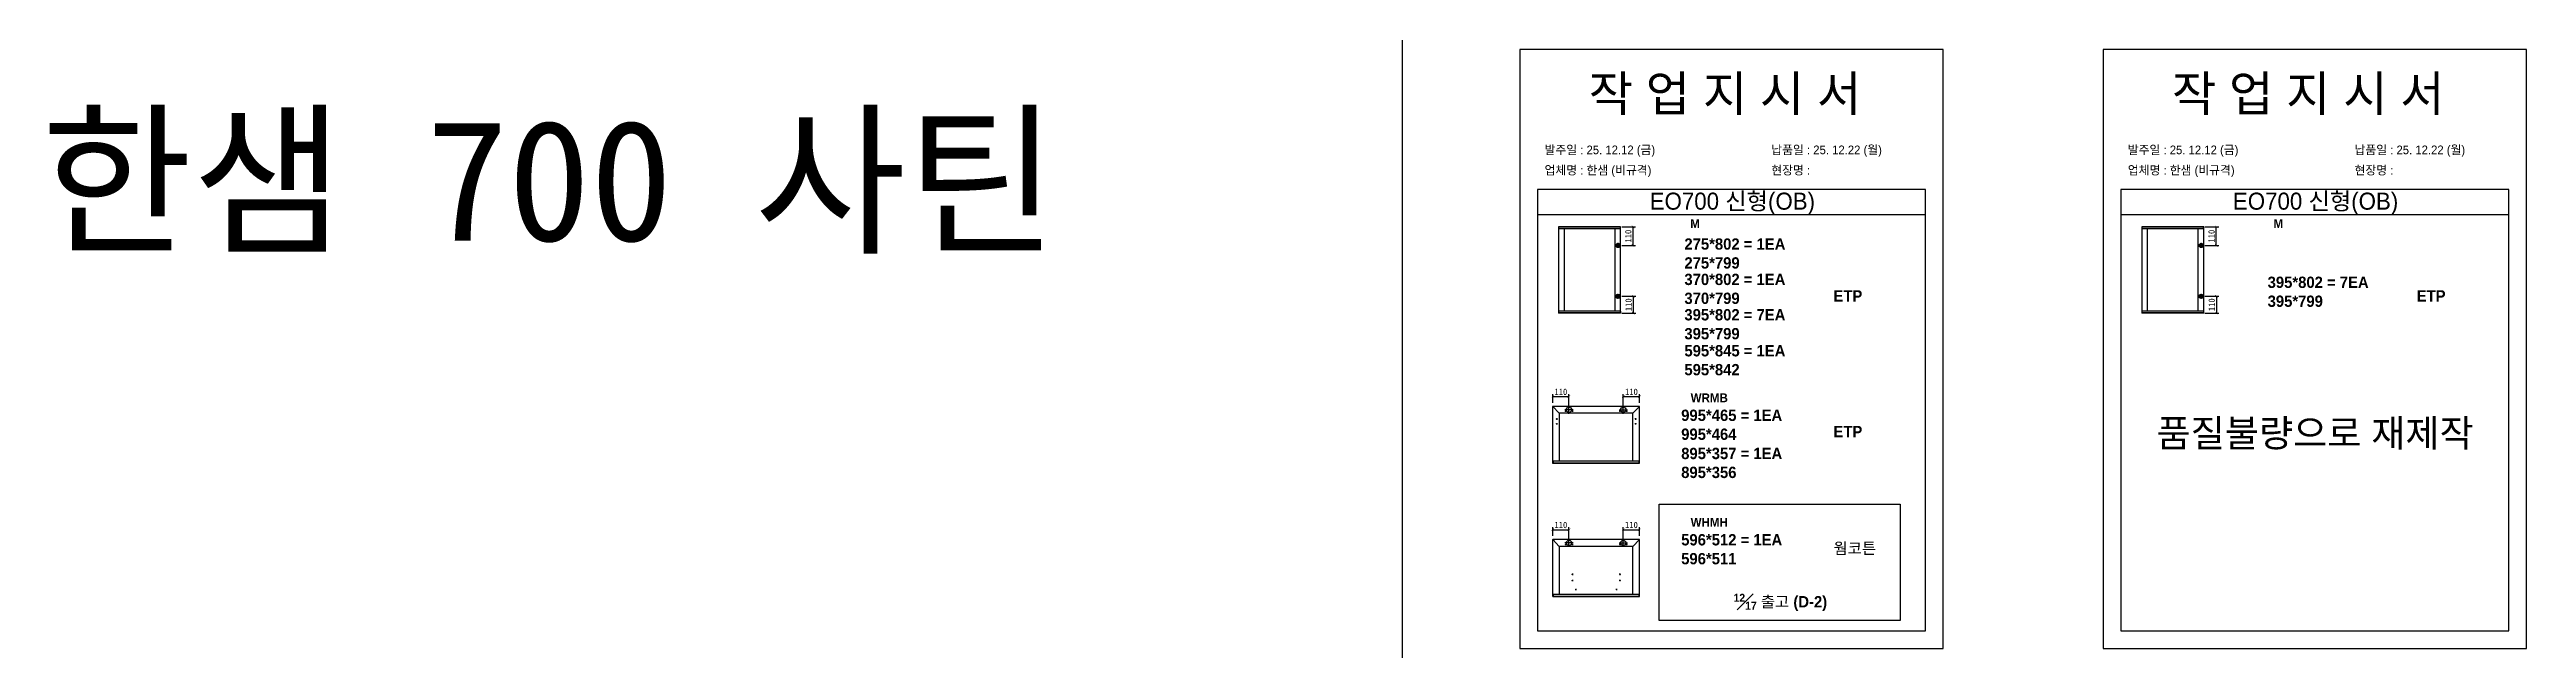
# Model space of a CAD drawing. Header units: millimetres. Extents: x -44117 to 256353, y -2095463 to 65325.
# Drawn here: x 104930 to 114761, y -557735 to -555359 of the extents above; entities that cross this region are included whole.
import ezdxf

# ---------------------------------------------------------------- set-up
doc = ezdxf.new("R2010")
doc.units = ezdxf.units.MM
doc.header["$LTSCALE"] = 10
doc.layers.add('Layer1', color=7, linetype='Continuous', lineweight=70)
doc.styles.add('MtX_Gulim', font='')
doc.styles.get('MtX_Gulim').set_extended_font_data('Gulim', bold=True)
doc.dimstyles.new('ISO-25', dxfattribs={"dimtxt": 2.5, "dimasz": 2.5, "dimexe": 1, "dimexo": 1, "dimtad": 1, "dimtxsty": 'Standard', "dimblk": 'ARCHTICK', "dimcen": 2.5, "dimadec": 0, "dimazin": 0, "dimtfac": 1, "dimtmove": 0, "dimatfit": 3, "dimfxl": 0, "dimarcsym": 0})

msp = doc.modelspace()

# ---------------------------------------------------------------- texts
at = {"linetype": 'Continuous', "style": 'MtX_Gulim'}
for s, height, p in [('M', 35.04934, (111441.98772, -556066.95791)), ('M', 35.04934, (113756.97976, -556066.95791)), ('WRMB', 35.049344, (111443.61419, -556757.94521)), ('WHMH', 35.049344, (111443.61419, -557251.79761))]:
    msp.add_text(s, height=height, dxfattribs=at).set_placement(p)
at = {"attachment_point": 1}
for s, width, gutter_width, heights, insert, char_height in [('{\\fGulim|b0|i0|c129|p50;작 업 지 시 서}', 3307.3198183, 12.5, [-155.84554], (111038.92727, -555462.8853), 140), ('{\\fGulim|b0|i0|c129|p50;작 업 지 시 서}', 3307.3198183, 12.5, [-155.84554], (113353.91931, -555462.8853), 140), ('{\\f굴림|b0|i0|c129|p50;한샘} 700 {\\f굴림|b0|i0|c129|p50;사틴}', 5072.1082947, 2395.6482, [-533.35869], (104895.62473, -555638.29037), 479.1296392), ('\\pt11;{\\fGulim|b0|i0|c129|p50;발주일 : 25. 12.12 (금)}', 3307.3198183, 12.5, [34.50412], (110863.71791, -555739.60572), 34.3), ('{\\fGulim|b0|i0|c129|p50;납품일 : 25. 12.22 (월)}', 3307.3198183, 12.5, [35.09023], (111763.69589, -555739.60572), 34.3), ('\\pt11;{\\fGulim|b0|i0|c129|p50;발주일 : 25. 12.12 (금)}', 3307.3198183, 12.5, [34.50412], (113178.70995, -555739.60572), 34.3), ('{\\fGulim|b0|i0|c129|p50;납품일 : 25. 12.22 (월)}', 3307.3198183, 12.5, [35.09023], (114078.68794, -555739.60572), 34.3), ('{\\fGulim|b0|i0|c129|p50;업체명 : 한샘 (비규격)}', 3307.3198183, 12.5, [36.11279], (110863.71791, -555820.2619), 34.3), ('{\\fGulim|b0|i0|c129|p50;현장명 : }', 3307.3198183, 12.5, [-38.2735], (111763.69589, -555820.2619), 34.3), ('{\\fGulim|b0|i0|c129|p50;업체명 : 한샘 (비규격)}', 3307.3198183, 12.5, [36.11279], (113178.70995, -555820.2619), 34.3), ('{\\fGulim|b0|i0|c129|p50;현장명 : }', 3307.3198183, 12.5, [-38.2735], (114078.68794, -555820.2619), 34.3), ('{\\fGulim|b0|i0|c129|p50;EO700 신형(OB)}', 1597.0710432, 6.03612, [-85.06834], (111280.99817, -555926.32075), 67.6045736), ('{\\fGulim|b0|i0|c129|p50;EO700 신형(OB)}', 1597.0710432, 6.03612, [-85.06834], (113595.99021, -555926.32075), 67.6045736), ('{\\f굴림|b1|i0|c129|p50;275*802 = 1EA\\P\\C1;275*799}', 13607.1496112, 175, [-121.30952], (111418.76056, -556107.6934), 45), ('{\\f굴림|b1|i0|c129|p50;370*802 = 1EA\\P\\C1;370*799}', 13607.1496112, 175, [-121.30952], (111418.76056, -556248.05588), 45), ('{\\f굴림|b1|i0|c129|p50;395*802 = 7EA\\P\\C1;395*799}', 13607.1496112, 175, [-121.25], (113733.7526, -556259.55796), 45), ('{\\f굴림|b1|i0|c129|p50;ETP}', 13607.1496112, 175, [40.38718], (112010.51054, -556313.64314), 45), ('{\\f굴림|b1|i0|c129|p50;ETP}', 13607.1496112, 175, [40.38718], (114325.50258, -556313.64314), 45), ('{\\f굴림|b1|i0|c129|p50;395*802 = 7EA\\P\\C1;395*799}', 13607.1496112, 175, [-121.25], (111418.76056, -556388.41837), 45), ('{\\f굴림|b1|i0|c129|p50;595*845 = 1EA\\P\\C1;595*842}', 13607.1496112, 175, [-121.30952], (111418.76056, -556531.13988), 45), ('{\\f굴림|b1|i0|c129|p50;995*465 = 1EA\\P\\C1;995*464}', 13607.1496112, 175, [-121.30952], (111406.05333, -556787.23859), 45), ('{\\f굴림|b1|i0|c129|p50;ETP}', 13607.1496112, 175, [40.38718], (112010.51054, -556851.8325), 45), ('{\\f굴림|b1|i0|c129|p50;품질불량으로 재제작}', 32657.1590669, 420, [96.92924], (113292.81419, -556826.53708), 108), ('{\\f굴림|b1|i0|c129|p50;895*357 = 1EA\\P\\C1;895*356}', 13607.1496112, 175, [-121.25], (111406.05333, -556938.68665), 45), ('{\\f굴림|b1|i0|c129|p50;596*512 = 1EA\\P\\C1;596*511}', 13607.1496112, 175, [-121.36905], (111406.05333, -557281.09098), 45), ('{\\f굴림|b1|i0|c129|p50;웜코튼}', 13607.1496112, 175, [40.38718], (112010.51054, -557314.9563), 45), ('{\\A1;\\f굴림|b1|i0|c129|p50;{\\H0.7x;\\S12#17;} 출고 (D-2)}', 13607.1496112, 175, [40.38718], (111614.05681, -557517.98451), 45)]:
    msp.add_mtext_dynamic_manual_height_columns(s, width=width, gutter_width=gutter_width, heights=heights, dxfattribs=dict(at, insert=insert, char_height=char_height))

# ---------------------------------------------------------------- blocks, each defined once
blk = doc.blocks.new('_ArchTick')
at = {"color": 0, "linetype": 'ByBlock', "const_width": 0.15}
blk.add_lwpolyline([(-0.5, -0.5), (0.5, 0.5)], dxfattribs=at)
blk = doc.blocks.new('*D4236')
at = {"color": 0, "lineweight": -2}
for p, q in [((111170.1, -556062.2), (111224.8, -556062.2)), ((111214.8, -556135.8), (111214.8, -556062.2)), ((111170.1, -556135.8), (111224.8, -556135.8))]:
    blk.add_line(p, q, dxfattribs=at)
at = {"layer": 'Defpoints', "color": 0}
for p in [(111155.1, -556062.2), (111214.8, -556062.2), (111155.1, -556135.8)]:
    blk.add_point(p, dxfattribs=at)
at = {"color": 0, "lineweight": -2, "xscale": 10, "yscale": 10, "zscale": 10}
for p, rotation in [((111214.8, -556062.2), 90), ((111214.8, -556135.8), 270)]:
    blk.add_blockref('_ArchTick', p, dxfattribs=dict(at, rotation=rotation))
at = {"color": 0, "insert": (111196, -556099), "char_height": 25, "attachment_point": 5, "rotation": 90}
blk.add_mtext('110', dxfattribs=at)
blk = doc.blocks.new('*D4237')
at = {"color": 0, "lineweight": -2}
for p, q in [((111170.1, -556337.7), (111225.7, -556337.7)), ((111215.7, -556337.7), (111215.7, -556404.5)), ((111170.1, -556404.5), (111225.7, -556404.5))]:
    blk.add_line(p, q, dxfattribs=at)
at = {"layer": 'Defpoints', "color": 0}
for p in [(111155.1, -556337.7), (111155.1, -556404.5), (111215.7, -556404.5)]:
    blk.add_point(p, dxfattribs=at)
at = {"color": 0, "lineweight": -2, "xscale": 10, "yscale": 10, "zscale": 10}
for p, rotation in [((111215.7, -556337.7), 90), ((111215.7, -556404.5), 270)]:
    blk.add_blockref('_ArchTick', p, dxfattribs=dict(at, rotation=rotation))
at = {"color": 0, "insert": (111197, -556371.1), "char_height": 25, "attachment_point": 5, "rotation": 90}
blk.add_mtext('110', dxfattribs=at)
blk = doc.blocks.new('*D4238')
at = {"color": 0, "lineweight": -2}
for p, q in [((110896.2, -556760), (110896.2, -556725.4)), ((110896.2, -556735.4), (110960.7, -556735.4)), ((110960.7, -556772.7), (110960.7, -556725.4))]:
    blk.add_line(p, q, dxfattribs=at)
at = {"layer": 'Defpoints', "color": 0}
for p in [(110960.7, -556735.4), (110896.2, -556775), (110960.7, -556787.7)]:
    blk.add_point(p, dxfattribs=at)
at = {"color": 0, "lineweight": -2, "xscale": 10, "yscale": 10, "zscale": 10, "rotation": 180}
blk.add_blockref('_ArchTick', (110896.2, -556735.4), dxfattribs=at)
at = {"color": 0, "lineweight": -2, "xscale": 10, "yscale": 10, "zscale": 10}
blk.add_blockref('_ArchTick', (110960.7, -556735.4), dxfattribs=at)
at = {"color": 0, "insert": (110928.4, -556716.7), "char_height": 25, "attachment_point": 5}
blk.add_mtext('110', dxfattribs=at)
blk = doc.blocks.new('*D4239')
at = {"color": 0, "lineweight": -2}
for p, q in [((111176.2, -556772.7), (111176.2, -556725.4)), ((111176.2, -556735.4), (111240.8, -556735.4)), ((111240.8, -556760), (111240.8, -556725.4))]:
    blk.add_line(p, q, dxfattribs=at)
at = {"layer": 'Defpoints', "color": 0}
for p in [(111240.8, -556735.4), (111176.2, -556787.7), (111240.8, -556775)]:
    blk.add_point(p, dxfattribs=at)
at = {"color": 0, "lineweight": -2, "xscale": 10, "yscale": 10, "zscale": 10, "rotation": 180}
blk.add_blockref('_ArchTick', (111176.2, -556735.4), dxfattribs=at)
at = {"color": 0, "lineweight": -2, "xscale": 10, "yscale": 10, "zscale": 10}
blk.add_blockref('_ArchTick', (111240.8, -556735.4), dxfattribs=at)
at = {"color": 0, "insert": (111208.5, -556716.7), "char_height": 25, "attachment_point": 5}
blk.add_mtext('110', dxfattribs=at)
blk = doc.blocks.new('*D4240')
at = {"color": 0, "lineweight": -2}
for p, q in [((110896.2, -557288.4), (110896.2, -557253.8)), ((110896.2, -557263.8), (110960.7, -557263.8)), ((110960.7, -557301.1), (110960.7, -557253.8))]:
    blk.add_line(p, q, dxfattribs=at)
at = {"layer": 'Defpoints', "color": 0}
for p in [(110896.2, -557303.4), (110960.7, -557263.8), (110960.7, -557316.1)]:
    blk.add_point(p, dxfattribs=at)
at = {"color": 0, "lineweight": -2, "xscale": 10, "yscale": 10, "zscale": 10, "rotation": 180}
blk.add_blockref('_ArchTick', (110896.2, -557263.8), dxfattribs=at)
at = {"color": 0, "lineweight": -2, "xscale": 10, "yscale": 10, "zscale": 10}
blk.add_blockref('_ArchTick', (110960.7, -557263.8), dxfattribs=at)
at = {"color": 0, "insert": (110928.4, -557245), "char_height": 25, "attachment_point": 5}
blk.add_mtext('110', dxfattribs=at)
blk = doc.blocks.new('*D4241')
at = {"color": 0, "lineweight": -2}
for p, q in [((111176.2, -557301.1), (111176.2, -557253.8)), ((111176.2, -557263.8), (111240.8, -557263.8)), ((111240.8, -557288.4), (111240.8, -557253.8))]:
    blk.add_line(p, q, dxfattribs=at)
at = {"layer": 'Defpoints', "color": 0}
for p in [(111176.2, -557316.1), (111240.8, -557263.8), (111240.8, -557303.4)]:
    blk.add_point(p, dxfattribs=at)
at = {"color": 0, "lineweight": -2, "xscale": 10, "yscale": 10, "zscale": 10, "rotation": 180}
blk.add_blockref('_ArchTick', (111176.2, -557263.8), dxfattribs=at)
at = {"color": 0, "lineweight": -2, "xscale": 10, "yscale": 10, "zscale": 10}
blk.add_blockref('_ArchTick', (111240.8, -557263.8), dxfattribs=at)
at = {"color": 0, "insert": (111208.5, -557245), "char_height": 25, "attachment_point": 5}
blk.add_mtext('110', dxfattribs=at)
blk = doc.blocks.new('*D4252')
at = {"color": 0, "lineweight": -2}
for p, q in [((113485.1, -556062.2), (113539.7, -556062.2)), ((113529.7, -556135.8), (113529.7, -556062.2)), ((113485.1, -556135.8), (113539.7, -556135.8))]:
    blk.add_line(p, q, dxfattribs=at)
at = {"layer": 'Defpoints', "color": 0}
for p in [(113470.1, -556062.2), (113529.7, -556062.2), (113470.1, -556135.8)]:
    blk.add_point(p, dxfattribs=at)
at = {"color": 0, "lineweight": -2, "xscale": 10, "yscale": 10, "zscale": 10}
for p, rotation in [((113529.7, -556062.2), 90), ((113529.7, -556135.8), 270)]:
    blk.add_blockref('_ArchTick', p, dxfattribs=dict(at, rotation=rotation))
at = {"color": 0, "insert": (113511, -556099), "char_height": 25, "attachment_point": 5, "rotation": 90}
blk.add_mtext('110', dxfattribs=at)
blk = doc.blocks.new('*D4253')
at = {"color": 0, "lineweight": -2}
for p, q in [((113485.1, -556337.7), (113540.7, -556337.7)), ((113530.7, -556337.7), (113530.7, -556404.5)), ((113485.1, -556404.5), (113540.7, -556404.5))]:
    blk.add_line(p, q, dxfattribs=at)
at = {"layer": 'Defpoints', "color": 0}
for p in [(113470.1, -556337.7), (113470.1, -556404.5), (113530.7, -556404.5)]:
    blk.add_point(p, dxfattribs=at)
at = {"color": 0, "lineweight": -2, "xscale": 10, "yscale": 10, "zscale": 10}
for p, rotation in [((113530.7, -556337.7), 90), ((113530.7, -556404.5), 270)]:
    blk.add_blockref('_ArchTick', p, dxfattribs=dict(at, rotation=rotation))
at = {"color": 0, "insert": (113511.9, -556371.1), "char_height": 25, "attachment_point": 5, "rotation": 90}
blk.add_mtext('110', dxfattribs=at)

# ---------------------------------------------------------------- dimensions: what is measured, and where the dimension line sits
for base, p1, p2, picture, middle in [((111214.75357, -556062.16102), (111155.13979, -556135.7775), (111155.13979, -556062.16102), '*D4236', (111196.00357, -556098.96926)), ((113529.74561, -556062.16102), (113470.13184, -556135.7775), (113470.13184, -556062.16102), '*D4252', (113510.99561, -556098.96926)), ((111215.70704, -556404.53983), (111155.13979, -556337.65545), (111155.13979, -556404.53983), '*D4237', (111196.95704, -556371.09764)), ((113530.69908, -556404.53983), (113470.13184, -556337.65545), (113470.13184, -556404.53983), '*D4253', (113511.94908, -556371.09764))]:
    dim = msp.add_linear_dim(base=base, p1=p1, p2=p2, angle=90, text='110', dimstyle='ISO-25', override={"dimscale": 10, "dimasz": 1, "dimexo": 1.5, "dimtxsty": 'Standard'})
    dim.commit()
    dim.dimension.update_dxf_attribs({"geometry": picture, "text_midpoint": middle})
for base, p1, p2, picture, middle in [((110960.69728, -556735.41919), (110896.17723, -556774.99959), (110960.69728, -556787.72602), '*D4238', (110928.43726, -556716.66919)), ((111240.7671, -556735.41919), (111176.24706, -556787.72602), (111240.7671, -556774.99959), '*D4239', (111208.50708, -556716.66919)), ((110960.69728, -557263.79789), (110896.17723, -557303.37829), (110960.69728, -557316.10472), '*D4240', (110928.43726, -557245.04789)), ((111240.7671, -557263.79789), (111176.24706, -557316.10472), (111240.7671, -557303.37829), '*D4241', (111208.50708, -557245.04789))]:
    dim = msp.add_linear_dim(base=base, p1=p1, p2=p2, text='110', dimstyle='ISO-25', override={"dimscale": 10, "dimasz": 1, "dimexo": 1.5, "dimtxsty": 'Standard'})
    dim.commit()
    dim.dimension.update_dxf_attribs({"geometry": picture, "text_midpoint": middle})

# ---------------------------------------------------------------- linework, layer by layer
for p, q in [((112376.12066, -555913.89251), (110836.12066, -555913.89251)), ((114691.11271, -555913.89251), (113151.11271, -555913.89251)), ((112376.12066, -556013.89251), (110836.12066, -556013.89251)), ((110919.27714, -556062.40698), (110919.27714, -556404.29386)), ((111165.77778, -556062.84971), (110919.27714, -556062.84971)), ((111165.77778, -556069.53987), (110919.27714, -556069.53987)), ((111165.53182, -556062.16102), (110919.5231, -556062.16102)), ((110941.16774, -556069.04795), (110941.16774, -556397.16098)), ((111143.64122, -556397.16098), (111143.64122, -556069.53987)), ((111164.54797, -556069.53987), (111164.54797, -556062.16102)), ((111165.77778, -556404.29386), (111165.77778, -556062.40698)), ((114691.11271, -556013.89251), (113151.11271, -556013.89251)), ((113234.26918, -556062.40698), (113234.26918, -556404.29386)), ((113480.76982, -556062.84971), (113234.26918, -556062.84971)), ((113480.76982, -556069.53987), (113234.26918, -556069.53987)), ((113480.52386, -556062.16102), (113234.51514, -556062.16102)), ((113256.15978, -556069.04795), (113256.15978, -556397.16098)), ((113458.63326, -556397.16098), (113458.63326, -556069.53987)), ((113479.54001, -556069.53987), (113479.54001, -556062.16102)), ((113480.76982, -556404.29386), (113480.76982, -556062.40698)), ((111165.77778, -556397.16098), (110919.27714, -556397.16098)), ((111165.77778, -556403.85114), (110919.27714, -556403.85114)), ((111165.53182, -556404.53983), (110919.5231, -556404.53983)), ((110920.50694, -556404.53983), (110920.50694, -556397.16098)), ((111164.54797, -556397.16098), (111164.54797, -556404.53983)), ((113480.76982, -556397.16098), (113234.26918, -556397.16098)), ((113480.76982, -556403.85114), (113234.26918, -556403.85114)), ((113480.52386, -556404.53983), (113234.51514, -556404.53983)), ((113235.49899, -556404.53983), (113235.49899, -556397.16098)), ((113479.54001, -556397.16098), (113479.54001, -556404.53983)), ((110895.88127, -556774.99959), (110895.88127, -556999.33991)), ((110922.22202, -556801.34034), (110895.96795, -556774.79031)), ((111240.7671, -556774.70362), (110896.17723, -556774.70362)), ((110909.19963, -556824.42549), (110915.1189, -556824.42549)), ((110909.19963, -556843.36715), (110915.1189, -556843.36715)), ((110912.15927, -556821.46585), (110912.15927, -556827.38512)), ((110912.15927, -556840.40752), (110912.15927, -556846.32679)), ((110922.22202, -556801.34034), (110922.22202, -556991.3489)), ((111214.72232, -556801.34034), (110922.22202, -556801.34034)), ((110976.8407, -556787.72602), (110944.55387, -556787.72602)), ((110949.74663, -556793.64529), (110945.01122, -556793.64529)), ((110947.37892, -556791.27758), (110947.37892, -556796.01299)), ((110960.69728, -556803.86943), (110960.69728, -556771.5826)), ((110976.38335, -556793.64529), (110971.64793, -556793.64529)), ((110974.01564, -556791.27758), (110974.01564, -556796.01299)), ((111160.10365, -556787.72602), (111192.39048, -556787.72602)), ((111165.29642, -556793.64529), (111160.561, -556793.64529)), ((111162.92871, -556791.27758), (111162.92871, -556796.01299)), ((111176.24707, -556803.86943), (111176.24707, -556771.5826)), ((111191.93313, -556793.64529), (111187.19772, -556793.64529)), ((111189.56543, -556791.27758), (111189.56543, -556796.01299)), ((111214.72232, -556801.34034), (111240.97638, -556774.79031)), ((111214.72232, -556990.75697), (111214.72232, -556801.34034)), ((111227.74472, -556824.42549), (111221.82545, -556824.42549)), ((111227.74472, -556843.36715), (111221.82545, -556843.36715)), ((111224.78508, -556821.46585), (111224.78508, -556827.38512)), ((111224.78508, -556840.40752), (111224.78508, -556846.32679)), ((111241.06307, -556999.33991), (111241.06307, -556774.99959)), ((110895.88127, -556990.75697), (111241.06307, -556990.75697)), ((110895.88127, -556998.80718), (111240.7671, -556998.80718)), ((110896.17723, -556999.63588), (111240.7671, -556999.63588)), ((110897.36109, -556990.75697), (110897.36109, -556999.63588)), ((111239.58325, -556999.63588), (111239.58325, -556990.75697)), ((110895.88127, -557303.37829), (110895.88127, -557527.71862)), ((110922.22202, -557329.71904), (110895.96795, -557303.16902)), ((111240.7671, -557303.08233), (110896.17723, -557303.08233)), ((110922.22202, -557329.71904), (110922.22202, -557519.72761)), ((111214.72232, -557329.71904), (110922.22202, -557329.71904)), ((110976.8407, -557316.10472), (110944.55387, -557316.10472)), ((110949.74663, -557322.02399), (110945.01122, -557322.02399)), ((110947.37892, -557319.65628), (110947.37892, -557324.3917)), ((110960.69728, -557332.24814), (110960.69728, -557299.96131)), ((110976.38335, -557322.02399), (110971.64793, -557322.02399)), ((110974.01564, -557319.65628), (110974.01564, -557324.3917)), ((111160.10365, -557316.10472), (111192.39048, -557316.10472)), ((111165.29642, -557322.02399), (111160.561, -557322.02399)), ((111162.92871, -557319.65628), (111162.92871, -557324.3917)), ((111176.24707, -557332.24814), (111176.24707, -557299.96131)), ((111191.93313, -557322.02399), (111187.19772, -557322.02399)), ((111189.56543, -557319.65628), (111189.56543, -557324.3917)), ((111214.72232, -557329.71904), (111240.97638, -557303.16902)), ((111214.72232, -557519.13568), (111214.72232, -557329.71904)), ((111241.06307, -557527.71862), (111241.06307, -557303.37829)), ((110971.35986, -557440.68592), (110977.27913, -557440.68592)), ((110974.3195, -557437.72628), (110974.3195, -557443.64555)), ((111165.58447, -557440.68592), (111159.66521, -557440.68592)), ((111162.62484, -557437.72628), (111162.62484, -557443.64555)), ((110895.88127, -557519.13568), (111241.06307, -557519.13568)), ((110895.88127, -557527.18589), (111240.7671, -557527.18589)), ((110896.17723, -557528.01458), (111240.7671, -557528.01458)), ((110897.36109, -557519.13568), (110897.36109, -557528.01458)), ((110971.35986, -557465.52208), (110977.27913, -557465.52208)), ((110974.3195, -557462.56245), (110974.3195, -557468.48172)), ((110984.75647, -557500.88912), (110990.67574, -557500.88912)), ((110987.7161, -557497.92948), (110987.7161, -557503.84875)), ((111152.18787, -557500.88912), (111146.2686, -557500.88912)), ((111149.22824, -557497.92948), (111149.22824, -557503.84875)), ((111165.58447, -557465.52208), (111159.66521, -557465.52208)), ((111162.62484, -557462.56245), (111162.62484, -557468.48172)), ((111239.58325, -557528.01458), (111239.58325, -557519.13568))]:
    msp.add_line(p, q)
at = {"color": 1}
for p in [(110300.49669, 21924.9366), (110300.49669, 14161.07811), (110300.49669, 18584.38997), (110300.49669, 10820.53148), (110300.49669, 18627.87121), (110300.49669, 10864.01272), (110300.49669, 15287.32457), (110300.49669, 7523.46608), (110300.49669, 3746.75115), (110300.49669, 21924.9366), (110300.49669, 14161.07811), (110300.49669, 18584.38997), (110300.49669, 10820.53148), (110300.49669, 18627.87121), (110300.49669, 10864.01272), (110300.49669, 15287.32457), (110300.49669, 7523.46608), (110300.49669, 3746.75115), (110300.49669, 21924.9366), (110300.49669, 14161.07811), (110300.49669, 18584.38997), (110300.49669, 10820.53148), (110300.49669, 18627.87121), (110300.49669, 10864.01272), (110300.49669, 15287.32457), (110300.49669, 7523.46608), (110300.49669, 3746.75115), (110300.49669, 21924.9366), (110300.49669, 14161.07811), (110300.49669, 18584.38997), (110300.49669, 10820.53148), (110300.49669, 18627.87121), (110300.49669, 10864.01272), (110300.49669, 15287.32457), (110300.49669, 7523.46608), (110300.49669, 3746.75115), (110300.49669, 21924.9366), (110300.49669, 14161.07811), (110300.49669, 18584.38997), (110300.49669, 10820.53148), (110300.49669, 18627.87121), (110300.49669, 10864.01272), (110300.49669, 15287.32457), (110300.49669, 7523.46608), (110300.49669, 3746.75115), (110300.49669, 21924.9366), (110300.49669, 14161.07811), (110300.49669, 18584.38997), (110300.49669, 10820.53148), (110300.49669, 18627.87121), (110300.49669, 10864.01272), (110300.49669, 15287.32457), (110300.49669, 7523.46608), (110300.49669, 3746.75115), (110300.49669, 21924.9366), (110300.49669, 14161.07811), (110300.49669, 18584.38997), (110300.49669, 10820.53148), (110300.49669, 18627.87121), (110300.49669, 10864.01272), (110300.49669, 15287.32457), (110300.49669, 7523.46608), (110300.49669, 3746.75115), (110300.49669, 21924.9366), (110300.49669, 14161.07811), (110300.49669, 18584.38997), (110300.49669, 10820.53148), (110300.49669, 18627.87121), (110300.49669, 10864.01272), (110300.49669, 15287.32457), (110300.49669, 7523.46608), (110300.49669, 3746.75115), (110300.49669, 21924.9366), (110300.49669, 14161.07811), (110300.49669, 18584.38997), (110300.49669, 10820.53148), (110300.49669, 18627.87121), (110300.49669, 10864.01272), (110300.49669, 15287.32457), (110300.49669, 7523.46608), (110300.49669, 3746.75115), (110300.49669, 21924.9366), (110300.49669, 14161.07811), (110300.49669, 18584.38997), (110300.49669, 10820.53148), (110300.49669, 18627.87121), (110300.49669, 10864.01272), (110300.49669, 15287.32457), (110300.49669, 7523.46608), (110300.49669, 3746.75115), (110300.49669, 12702.87182), (110300.49669, 4939.01333), (110300.49669, 9362.32519), (110300.49669, 1598.4667), (110300.49669, 9405.80642), (110300.49669, 1641.94794), (110300.49669, 6065.25979), (110300.49669, -1698.5987), (110300.49669, -5475.31363), (110300.49669, 12702.87182), (110300.49669, 4939.01333), (110300.49669, 9362.32519), (110300.49669, 1598.4667), (110300.49669, 9405.80642), (110300.49669, 1641.94794), (110300.49669, 6065.25979), (110300.49669, -1698.5987), (110300.49669, -5475.31363), (110300.49669, 12702.87182), (110300.49669, 4939.01333), (110300.49669, 9362.32519), (110300.49669, 1598.4667), (110300.49669, 9405.80642), (110300.49669, 1641.94794), (110300.49669, 6065.25979), (110300.49669, -1698.5987), (110300.49669, -5475.31363), (110300.49669, 12702.87182), (110300.49669, 4939.01333), (110300.49669, 9362.32519), (110300.49669, 1598.4667), (110300.49669, 9405.80642), (110300.49669, 1641.94794), (110300.49669, 6065.25979), (110300.49669, -1698.5987), (110300.49669, -5475.31363), (110300.49669, 12702.87182), (110300.49669, 4939.01333), (110300.49669, 9362.32519), (110300.49669, 1598.4667), (110300.49669, 9405.80642), (110300.49669, 1641.94794), (110300.49669, 6065.25979), (110300.49669, -1698.5987), (110300.49669, -5475.31363)]:
    msp.add_xline(p, (0, 1), dxfattribs=at)
for points in [[(110766.12066, -557734.72279), (112446.12066, -557734.72279), (112446.12066, -555358.72279), (110766.12066, -555358.72279)], [(113081.11271, -557734.72279), (114761.11271, -557734.72279), (114761.11271, -555358.72279), (113081.11271, -555358.72279)], [(111318.78974, -557162.72574), (112275.76594, -557162.72574), (112275.76594, -557623.65464), (111318.78974, -557623.65464)]]:
    msp.add_lwpolyline(points, close=True)
for points in [[(110836.12066, -555913.89251), (110836.12066, -557664.72279), (112376.12066, -557664.72279), (112376.12066, -555913.89251)], [(113151.11271, -555913.89251), (113151.11271, -557664.72279), (114691.11271, -557664.72279), (114691.11271, -555913.89251)]]:
    msp.add_lwpolyline(points)
for centre, radius in [((110912.15927, -556824.42549), 0.88789), ((110912.15927, -556843.36715), 0.88789), ((110947.37892, -556793.64529), 0.94708), ((110960.69728, -556787.72602), 10.35872), ((110974.01564, -556793.64529), 0.94708), ((111162.92871, -556793.64529), 0.94708), ((111176.24707, -556787.72602), 10.35872), ((111189.56543, -556793.64529), 0.94708), ((111224.78508, -556824.42549), 0.88789), ((111224.78508, -556843.36715), 0.88789), ((110947.37892, -557322.02399), 0.94708), ((110960.69728, -557316.10472), 10.35872), ((110974.01564, -557322.02399), 0.94708), ((111162.92871, -557322.02399), 0.94708), ((111176.24707, -557316.10472), 10.35872), ((111189.56543, -557322.02399), 0.94708), ((110974.3195, -557440.68592), 0.88789), ((111162.62484, -557440.68592), 0.88789), ((110974.3195, -557465.52208), 0.88789), ((110987.7161, -557500.88912), 0.88789), ((111149.22824, -557500.88912), 0.88789), ((111162.62484, -557465.52208), 0.88789)]:
    msp.add_circle(centre, radius)
for centre, radius, start, end in [((111165.53182, -556062.40698), 0.24596, 0, 90), ((113480.52386, -556062.40698), 0.24596, 0, 90), ((110919.5231, -556404.29387), 0.24596, 180, 270), ((111165.53182, -556404.29387), 0.24596, 270, 0), ((113234.51514, -556404.29387), 0.24596, 180, 270), ((113480.52386, -556404.29387), 0.24596, 270, 0), ((110896.17723, -556774.99959), 0.29596, 90, 180), ((111240.7671, -556774.99959), 0.29596, 0, 90), ((110896.17723, -556999.33991), 0.29596, 180, 270), ((111240.7671, -556999.33991), 0.29596, 270, 0), ((110896.17723, -557303.37829), 0.29596, 90, 180), ((111240.7671, -557303.37829), 0.29596, 0, 90), ((110896.17723, -557527.71862), 0.29596, 180, 270), ((111240.7671, -557527.71862), 0.29596, 270, 0)]:
    msp.add_arc(centre, radius, start, end)
at = {"layer": 'Layer1'}
for p, q in [((111155.13979, -556126.71229), (111155.13979, -556144.8427)), ((113470.13184, -556126.71229), (113470.13184, -556144.8427)), ((111155.13979, -556346.72066), (111155.13979, -556328.59025)), ((113470.13184, -556346.72066), (113470.13184, -556328.59025))]:
    msp.add_line(p, q, dxfattribs=at)
for points in [[(111164.20499, -556135.7775), (111146.07459, -556135.7775)], [(113479.19704, -556135.7775), (113461.06664, -556135.7775)], [(111164.20499, -556337.65545), (111146.07459, -556337.65545)], [(113479.19704, -556337.65545), (113461.06664, -556337.65545)]]:
    msp.add_lwpolyline(points, close=True, dxfattribs=at)
for centre in [(111155.13979, -556135.7775), (113470.13184, -556135.7775), (111155.13979, -556337.65545), (113470.13184, -556337.65545)]:
    msp.add_circle(centre, 6.04347, dxfattribs=at)

msp.set_redraw_order([(e.dxf.handle, doc.entitydb.next_handle()) for e in msp.query("TEXT MTEXT ATTDEF DIMENSION ARC_DIMENSION")])  # texts and dimensions are drawn at this point

doc.saveas('drawing.dxf')
